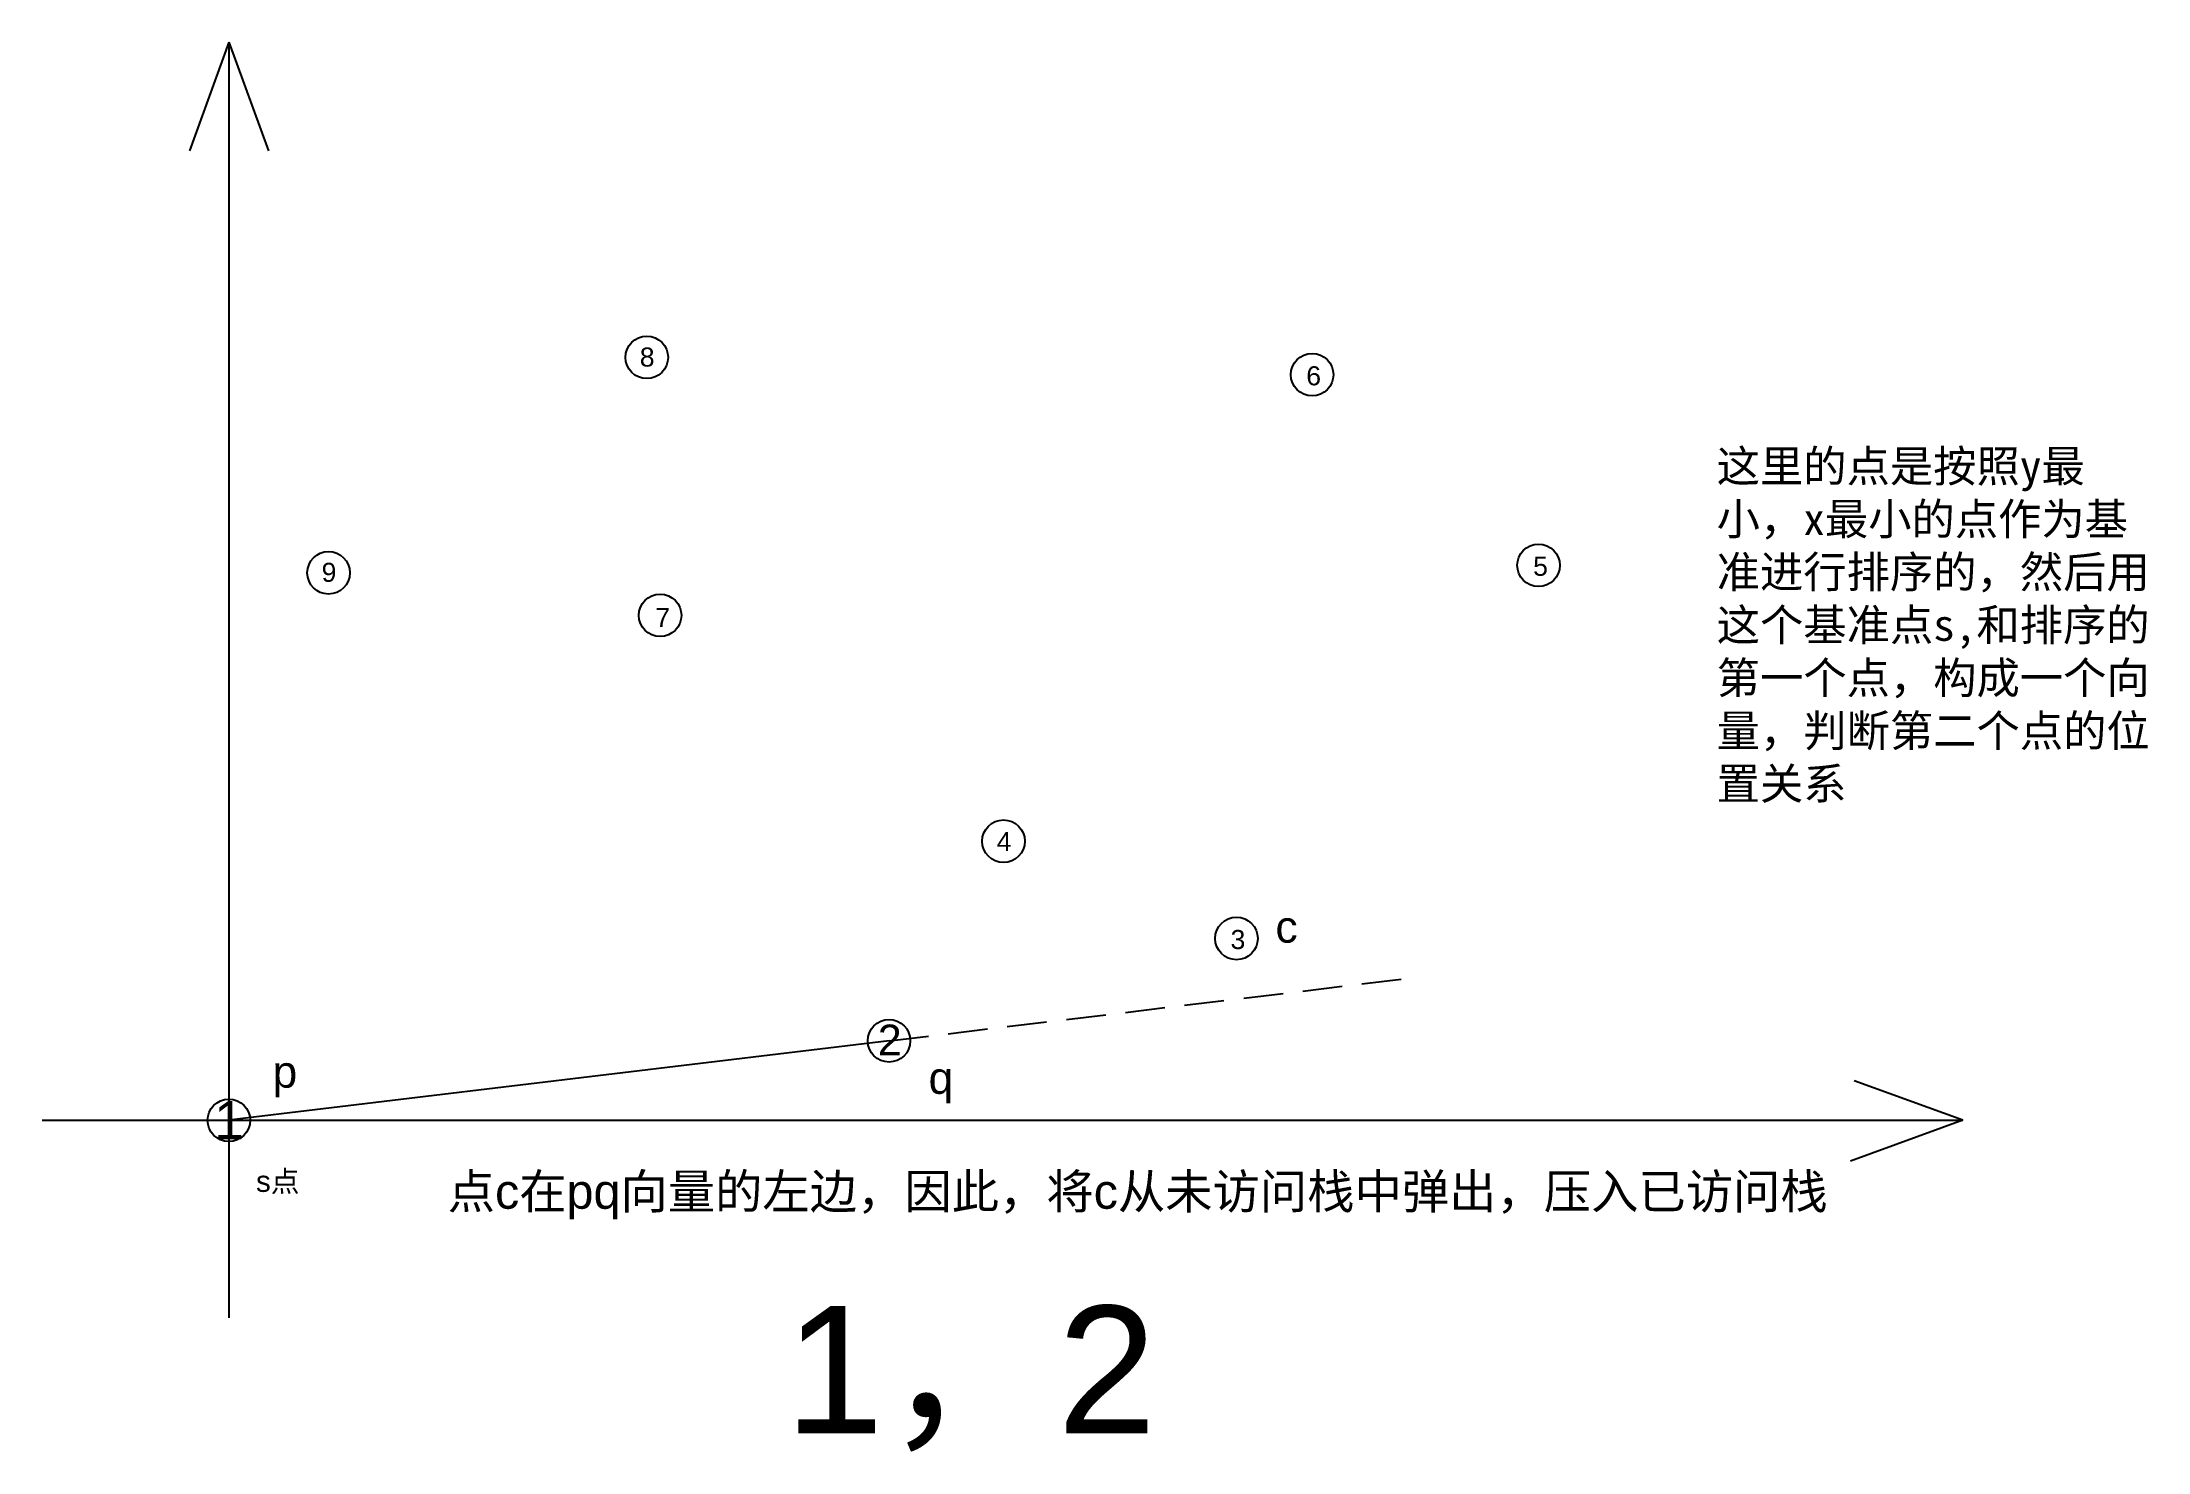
# Model space of a CAD drawing. Header units: inches. Extents: x -1.2 to 79, y -12.8 to 6.8.
# Drawn here: x -1.18 to 12.09, y -2.09 to 6.79 of the extents above; entities that cross this region are included whole.
import ezdxf

# ---------------------------------------------------------------- set-up
doc = ezdxf.new("R2010")
doc.units = ezdxf.units.IN
doc.header["$MEASUREMENT"] = 0
doc.linetypes.add('DASHED2', pattern=[0.375, 0.25, -0.125])
doc.styles.get("Standard").update_dxf_attribs({"font": 'arial.ttf'})

msp = doc.modelspace()

# ---------------------------------------------------------------- texts
at = {"linetype": 'DASHED2'}
for s, height, p in [('2', 0.194, (4.086, 0.408)), ('1', 0.24, (-0.093, -0.12)), ('点c在pq向量的左边，因此，将c从未访问栈中弹出，压入已访问栈', 0.21852, (1.377, -0.558)), ('1，2', 0.8024, (3.5, -1.972))]:
    msp.add_text(s, height=height, dxfattribs=at).set_placement(p)
at = {"linetype": 'DASHED2', "char_height": 0.12, "attachment_point": 1}
for s, width, insert in [('8', 0.039, (2.587, 4.867)), ('6', 0.04691, (6.785, 4.749)), ('9', 0.13402, (0.583, 3.511)), ('5', 0.04321, (8.214, 3.549)), ('7', 0.0219, (2.685, 3.226)), ('4', 0.06493, (4.835, 1.815)), ('3', 0.04972, (6.308, 1.198))]:
    msp.add_mtext_dynamic_manual_height_columns(s, width=width, gutter_width=0.6, heights=[0], dxfattribs=dict(at, insert=insert))
at = {"attachment_point": 1}
for s, width, insert, char_height in [('{\\fSimSun|b0|i0|c134|p2;这里的点是按照y最小，x最小的点作为基准进行排序的，然后用这个基准点s,和排序的第一个点，构成一个向量，判断第二个点的位置关系}', 2.82253, (9.37, 4.22), 0.2), ('c', 0.21852, (6.591, 1.318), 0.2), ('p', 0.24832, (0.274, 0.405), 0.2), ('q', 0.10926, (4.406, 0.366), 0.2), ('s{\\fSimSun|b0|i0|c134|p2;点}', 1.2314, (0.17, -0.319), 0.13271)]:
    msp.add_mtext_dynamic_manual_height_columns(s, width=width, gutter_width=1, heights=[0], dxfattribs=dict(at, insert=insert, char_height=char_height))

# ---------------------------------------------------------------- linework, layer by layer
for p, q in [((-0.001, 6.791), (-0.25, 6.107)), ((-0.001, 6.791), (-0.001, -1.246)), ((-0.001, 6.791), (0.248, 6.107)), ((10.92, -0.001), (10.237, 0.248)), ((-1.178, -0.001), (10.92, -0.001)), ((10.92, -0.001), (10.212, -0.258))]:
    msp.add_line(p, q)
at = {"linetype": 'DASHED2'}
msp.add_line((4.157, 0.5), (7.5, 0.902), dxfattribs=at)
msp.add_lwpolyline([(4.157, 0.5), (-0.001, -0.001)])
for centre in [(2.631, 4.805), (6.822, 4.696), (0.627, 3.448), (8.248, 3.495), (2.715, 3.18), (4.878, 1.757), (6.345, 1.145), (4.157, 0.5), (-0.001, -0.001)]:
    msp.add_circle(centre, 0.134)

msp.set_redraw_order([(e.dxf.handle, doc.entitydb.next_handle()) for e in msp.query("TEXT MTEXT ATTDEF DIMENSION ARC_DIMENSION")])  # texts and dimensions are drawn at this point

doc.saveas('drawing.dxf')
